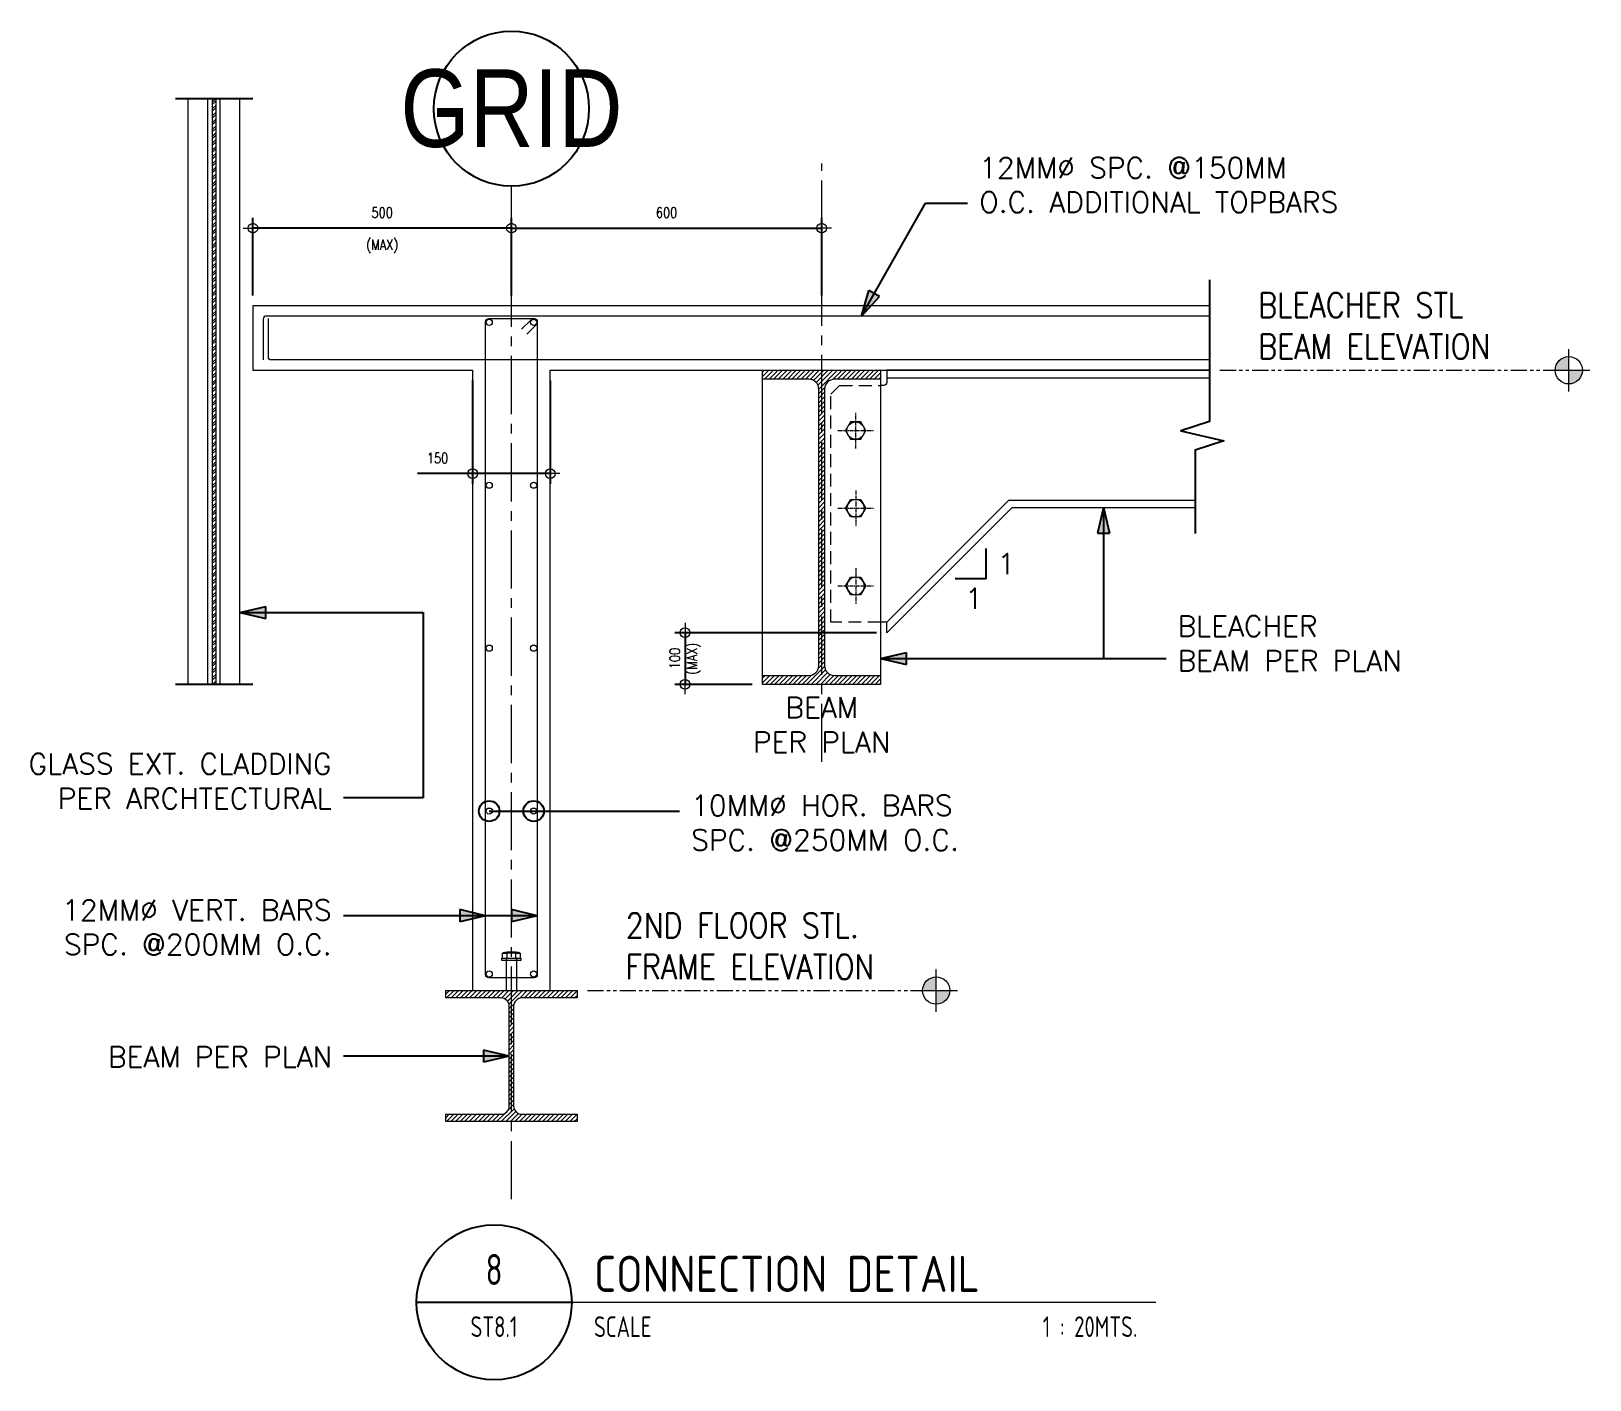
# Model space of a CAD drawing. Header units: millimetres. Extents: x -14320 to 437400, y -59080 to 73710.
# Drawn here: x 29319 to 32334, y 21799 to 24408 of the extents above; entities that cross this region are included whole.
import ezdxf
from ezdxf.enums import TextEntityAlignment as Align

# ---------------------------------------------------------------- set-up
doc = ezdxf.new("R2010")
doc.units = ezdxf.units.MM
doc.header["$LTSCALE"] = 10
doc.header["$MEASUREMENT"] = 0
for name, pattern in [('CENTER2', [1.125, 0.75, -0.125, 0.125, -0.125]), ('HIDDEN', [0.375, 0.25, -0.125]), ('PHANTOM2', [1.25, 0.625, -0.125, 0.125, -0.125, 0.125, -0.125])]:
    doc.linetypes.add(name, pattern=pattern)
for name, color, linetype, lineweight in [('HATCH', 8, 'Continuous', 5), ('HPROP', 251, 'Continuous', 9), ('OUTLINE', 1, 'HIDDEN', 15), ('S-Ablt', 1, 'Continuous', 9), ('S-ANNO-DIMS', 1, 'Continuous', 5), ('S-Anno-Symb', 143, 'PHANTOM2', 13), ('S-Anno-Text', 52, 'Continuous', 15), ('S-ANNO-WELD', 1, 'Continuous', 9), ('S-COLS', 6, 'Continuous', 15), ('S-DETL-FAST', 40, 'Continuous', 9), ('S-DETL-RBAR', 7, 'Continuous', 9), ('S_GRID LINES', 252, 'Continuous', 5), ('SLAB', 4, 'Continuous', 9), ('TEXT', 2, 'Continuous', 20), ('TEXT1', 3, 'Continuous', 20), ('WINDOW', 37, 'Continuous', 15)]:
    doc.layers.add(name, color=color, linetype=linetype, lineweight=lineweight)
doc.layers.add('TARGET-MAIN', color=1, linetype='Continuous')
doc.styles.add('1', font='simplex.shx', dxfattribs={"width": 0.85, "height": 40})
doc.styles.add('40', font='simplex.shx', dxfattribs={"width": 0.8, "height": 20})
doc.styles.add('ARCHITEXT', font='architxt.shx', dxfattribs={"width": 0.85})
doc.styles.add('ARIALNW', font='ARIALN.TTF')
doc.styles.add('ROMANS12', font='ROMANS.shx', dxfattribs={"height": 1.125})
doc.dimstyles.new('ESCA20', dxfattribs={"dimtxt": 40, "dimasz": 0.25, "dimexe": 20, "dimexo": 20, "dimgap": 20, "dimtad": 1, "dimdec": 0, "dimrnd": 1, "dimdsep": 46, "dimtxsty": '40', "dimblk1": 'ESCADIM_ARW', "dimblk2": 'ESCADIM_ARW', "dimsah": 1, "dimcen": 50, "dimclrd": 256, "dimclre": 256, "dimclrt": 52, "dimadec": 0, "dimazin": 0, "dimtfac": 1, "dimtdec": 0, "dimtofl": 0, "dimtmove": 0, "dimatfit": 3, "dimldrblk": 'ESCADIM_ARW', "dimfxl": 1, "dimtolj": 1, "dimtzin": 0, "dimarcsym": 0})
doc.dimstyles.new('ESCA_ARW$7', dxfattribs={"dimtxt": 200, "dimasz": 1, "dimexe": 100, "dimexo": 100, "dimgap": 100, "dimtad": 1, "dimdec": 0, "dimrnd": 1, "dimdsep": 46, "dimtxsty": '1', "dimblk1": 'dim_arw', "dimblk2": 'dim_arw', "dimsah": 1, "dimcen": 50, "dimclrd": 1, "dimclre": 256, "dimclrt": 52, "dimadec": 0, "dimazin": 0, "dimtfac": 1, "dimtofl": 0, "dimtmove": 0, "dimatfit": 3, "dimldrblk": 'dim_arw', "dimfxl": 1, "dimtolj": 1, "dimtzin": 0, "dimarcsym": 0})

msp = doc.modelspace()

# ---------------------------------------------------------------- texts
at = {"layer": 'S-Anno-Text', "char_height": 40, "style": 'ROMANS12'}
for s, insert, width, attachment_point in [('12MM%%C SPC. @150MM\\PO.C. ADDITIONAL TOPBARS', (31152.9, 24163.8, 0), 910.912, 1), ('1', (31188.3, 23397.8, 0), 936.672, 1), ('1', (31125.6, 23330.5, 0), 936.672, 1), ('\\pxql;BLEACHER\\PBEAM PER PLAN', (31536.3, 23276.8, 0), 936.672, 1), ('\\pxqc;BEAM\\PPER PLAN', (30848.2, 23119.3, 0), 766.339, 2), ('GLASS EXT. CLADDING\\PPER ARCHTECTURAL', (29900.5, 23010.4, 0), 936.672, 3), ('10MM%%C HOR. BARS\\PSPC. @250MM O.C.', (30595.8, 22929.9, 0), 936.672, 1), ('12MM%%C VERT. BARS \\PSPC. @200MM O.C. ', (29900.5, 22727.6, 0), 1104.462, 3), ('\\pxqr;BEAM PER PLAN', (29901.5, 22443.5, 0), 936.672, 3)]:
    msp.add_mtext(s, dxfattribs=dict(at, insert=insert, width=width, attachment_point=attachment_point))
at = {"layer": 'TEXT', "insert": (30248.2, 24258, 0), "char_height": 150, "width": 943.451, "attachment_point": 5, "style": 'ARIALNW'}
msp.add_mtext('GRID', dxfattribs=at)
at = {"layer": 'TEXT1', "char_height": 48, "attachment_point": 1, "style": '1'}
for s, insert, width in [('BLEACHER STL\\PBEAM ELEVATION', (31692.2, 23902, 0), 969.317), ('2ND FLOOR STL.\\PFRAME ELEVATION', (30469.1, 22702, 0), 724.583)]:
    msp.add_mtext(s, dxfattribs=dict(at, insert=insert, width=width))

# ---------------------------------------------------------------- blocks, each defined once
blk = doc.blocks.new('ESCADIM_ARW')
at = {"color": 9}
blk.add_line((75, 0), (-75, 0), dxfattribs=at)
blk.add_circle((0, 0), 37.5, dxfattribs=at)
blk = doc.blocks.new('*D67')
at = {"layer": 'Defpoints', "color": 0, "transparency": 16777216}
for p in [(30974.3, 23244.3, 0), (30584, 23144.3), (30734, 23144.3, 0)]:
    blk.add_point(p, dxfattribs=at)
at = {"layer": 'S-ANNO-DIMS', "lineweight": -2, "transparency": 16777216}
for p, q in [((30954.3, 23244.3), (30564, 23244.3)), ((30584, 23244.1), (30584, 23144.6)), ((30714, 23144.3), (30564, 23144.3))]:
    blk.add_line(p, q, dxfattribs=at)
at = {"layer": 'S-ANNO-DIMS', "lineweight": -2, "transparency": 16777216, "xscale": 0.25, "yscale": 0.25, "zscale": 0.25}
for p, rotation in [((30584, 23244.3), 90), ((30584, 23144.3), 270)]:
    blk.add_blockref('ESCADIM_ARW', p, dxfattribs=dict(at, rotation=rotation))
at = {"layer": 'S-ANNO-DIMS', "color": 52, "transparency": 16777216, "insert": (30584, 23194.3), "char_height": 20, "attachment_point": 5, "rotation": 90, "style": '40'}
blk.add_mtext('\\A1;100\\P(MAX)', dxfattribs=at)
blk = doc.blocks.new('HBOLTP')
at = {"color": 0, "linetype": 'ByBlock'}
blk.add_lwpolyline([(-0.25, 0.433), (-0.5, 0), (-0.25, -0.433), (0.25, -0.433), (0.5, 0), (0.25, 0.433)], close=True, dxfattribs=at)
blk.add_circle((0, 0), 0.433, dxfattribs=at)
blk = doc.blocks.new('TARGET-DWGLABEL')
at = {"layer": 'TARGET-MAIN'}
blk.add_line((-7.5, 0), (7.5, 0), dxfattribs=at)
blk.add_circle((0, 0), 7.5, dxfattribs=at)
at = {"layer": 'TARGET-MAIN', "color": 2, "style": 'ARCHITEXT', "width": 0.85}
blk.add_text('SCALE', height=2, dxfattribs=at).set_placement((9.66, -2.36), align=Align.MIDDLE_LEFT)
at = {"layer": 'TARGET-MAIN', "color": 6, "style": 'ARCHITEXT', "width": 0.85}
blk.add_attdef('DRAWING_TITLE', text='', height=5, dxfattribs=at).set_placement((9.08, 4.41), align=Align.MIDDLE_LEFT)
at = {"layer": 'TARGET-MAIN', "color": 4, "style": 'ARCHITEXT', "width": 0.85}
blk.add_attdef('DWG_NO.', text='', height=3, dxfattribs=at).set_placement((0, 3.17), align=Align.MIDDLE_CENTER)
at = {"layer": 'TARGET-MAIN', "color": 3, "style": 'ARCHITEXT', "width": 0.85}
blk.add_attdef('SHT_NO.', text='', height=2, dxfattribs=at).set_placement((-0.02, -2.36), align=Align.MIDDLE_CENTER)
at = {"layer": 'TARGET-MAIN', "color": 2, "style": 'ARCHITEXT', "width": 0.85}
blk.add_attdef('SCALE', text='', height=2, dxfattribs=at).set_placement((69.6, -2.36), align=Align.MIDDLE_RIGHT)
blk = doc.blocks.new('*D68')
at = {"layer": 'Defpoints', "color": 0, "transparency": 16777216}
for p in [(30848.2, 24026.9), (30248.2, 23876.9), (30848.2, 23876.9)]:
    blk.add_point(p, dxfattribs=at)
at = {"layer": 'S-ANNO-DIMS', "lineweight": -2, "transparency": 16777216}
for p, q in [((30248.2, 23896.9), (30248.2, 24046.9)), ((30248.4, 24026.9), (30847.9, 24026.9)), ((30848.2, 23896.9), (30848.2, 24046.9))]:
    blk.add_line(p, q, dxfattribs=at)
at = {"layer": 'S-ANNO-DIMS', "lineweight": -2, "transparency": 16777216, "xscale": 0.25, "yscale": 0.25, "zscale": 0.25, "rotation": 180}
blk.add_blockref('ESCADIM_ARW', (30248.2, 24026.9), dxfattribs=at)
at = {"layer": 'S-ANNO-DIMS', "lineweight": -2, "transparency": 16777216, "xscale": 0.25, "yscale": 0.25, "zscale": 0.25}
blk.add_blockref('ESCADIM_ARW', (30848.2, 24026.9), dxfattribs=at)
at = {"layer": 'S-ANNO-DIMS', "color": 52, "transparency": 16777216, "insert": (30548.2, 24056.9), "char_height": 20, "attachment_point": 5, "style": '40'}
blk.add_mtext('\\A1;600', dxfattribs=at)
blk = doc.blocks.new('dim_arw')
h = blk.add_hatch(color=256)
h.paths.add_polyline_path([(-125.603, 29.454), (0, 0), (-125.603, -29.454, -0.115681), (-132.51, 0, -0.115681)])
h.paths.add_polyline_path([(-249.023, 58.396), (-125.603, 29.454, 0.115681), (-132.51, 0, 0.115681), (-125.603, -29.454), (-249.023, -58.396)])
for p, q in [((0, 0), (-249.023, 58.396)), ((-249.023, 58.396), (-249.023, -58.396)), ((0, 0), (-249.023, -58.396))]:
    blk.add_line(p, q)
blk = doc.blocks.new('*D69')
at = {"layer": 'Defpoints', "color": 0, "transparency": 16777216}
for p in [(29748.2, 24026.9), (29748.2, 23876.9, 0), (30248.2, 23876.9)]:
    blk.add_point(p, dxfattribs=at)
at = {"layer": 'S-ANNO-DIMS', "lineweight": -2, "transparency": 16777216}
for p, q in [((29748.2, 23896.9), (29748.2, 24046.9)), ((30247.9, 24026.9), (29748.4, 24026.9)), ((30248.2, 23896.9), (30248.2, 24046.9))]:
    blk.add_line(p, q, dxfattribs=at)
at = {"layer": 'S-ANNO-DIMS', "lineweight": -2, "transparency": 16777216, "xscale": 0.25, "yscale": 0.25, "zscale": 0.25, "rotation": 180}
blk.add_blockref('ESCADIM_ARW', (29748.2, 24026.9), dxfattribs=at)
at = {"layer": 'S-ANNO-DIMS', "lineweight": -2, "transparency": 16777216, "xscale": 0.25, "yscale": 0.25, "zscale": 0.25}
blk.add_blockref('ESCADIM_ARW', (30248.2, 24026.9), dxfattribs=at)
at = {"layer": 'S-ANNO-DIMS', "color": 52, "transparency": 16777216, "char_height": 20, "attachment_point": 5, "style": '40'}
for s, insert in [('\\A1;500', (29998.2, 24056.9)), ('\\A1;(MAX)', (29998.2, 23991.6))]:
    blk.add_mtext(s, dxfattribs=dict(at, insert=insert))
blk = doc.blocks.new('BOLT', base_point=(6.579, 3.6798))
for p, q in [((6.571, 3.6847), (6.571, 3.6798)), ((6.575, 3.6847), (6.571, 3.6847)), ((6.575, 3.6858), (6.573, 3.6858)), ((6.575, 3.6798), (6.575, 3.6858)), ((6.575, 3.6858), (6.583, 3.6858)), ((6.575, 3.6847), (6.583, 3.6847)), ((6.585, 3.6858), (6.583, 3.6858)), ((6.583, 3.6798), (6.583, 3.6858)), ((6.587, 3.6847), (6.583, 3.6847)), ((6.587, 3.6798), (6.587, 3.6847))]:
    blk.add_line(p, q)
for centre, radius, start, end in [((6.573, 3.6833), 0.00241, 33.9696, 146.0304), ((6.579, 3.6777), 0.00805, 60.2058, 119.7942), ((6.585, 3.6833), 0.00241, 33.9696, 146.0304)]:
    blk.add_arc(centre, radius, start, end)
blk = doc.blocks.new('BOLT20')
at = {"color": 1}
for p, q in [((-18.5, 4.5), (-18.5, 0)), ((18.5, 4.5), (-18.5, 4.5)), ((-18.5, 0), (18.5, 0)), ((18.5, 0), (18.5, 4.5))]:
    blk.add_line(p, q, dxfattribs=at)
at = {"color": 1, "xscale": 2125, "yscale": 2000, "zscale": 2125}
blk.add_blockref('BOLT', (0, 4.5), dxfattribs=at)
blk = doc.blocks.new('Elev_Pnt')
at = {"layer": 'S-Anno-Symb'}
h = blk.add_hatch(color=1, dxfattribs=at)
h.paths.add_polyline_path([(0, 110, 0.414214), (-110, 0), (0, 0)])
h.paths.add_polyline_path([(110, 0), (0, 0), (0, -110, 0.414214)])
at = {"layer": 'S-Anno-Symb', "color": 1, "linetype": 'Continuous'}
for p, q in [((0, -170), (0, 170)), ((-170, 0), (170, 0))]:
    blk.add_line(p, q, dxfattribs=at)
blk.add_circle((0, 0), 110, dxfattribs=at)
blk = doc.blocks.new('*D70')
at = {"layer": 'Defpoints', "color": 0, "transparency": 16777216}
for p in [(30173.2, 23751.9, 0), (30323.2, 23751.9, 0), (30173.2, 23552)]:
    blk.add_point(p, dxfattribs=at)
at = {"layer": 'S-ANNO-DIMS', "lineweight": -2, "transparency": 16777216}
for p, q in [((30173.2, 23731.9), (30173.2, 23532)), ((30323.2, 23731.9), (30323.2, 23532)), ((30173.2, 23552), (30066.3, 23552)), ((30322.9, 23552), (30173.4, 23552))]:
    blk.add_line(p, q, dxfattribs=at)
at = {"layer": 'S-ANNO-DIMS', "lineweight": -2, "transparency": 16777216, "xscale": 0.25, "yscale": 0.25, "zscale": 0.25, "rotation": 180}
blk.add_blockref('ESCADIM_ARW', (30173.2, 23552), dxfattribs=at)
at = {"layer": 'S-ANNO-DIMS', "lineweight": -2, "transparency": 16777216, "xscale": 0.25, "yscale": 0.25, "zscale": 0.25}
blk.add_blockref('ESCADIM_ARW', (30323.2, 23552), dxfattribs=at)
at = {"layer": 'S-ANNO-DIMS', "color": 52, "transparency": 16777216, "insert": (30105.3, 23582), "char_height": 20, "attachment_point": 5, "style": '40'}
blk.add_mtext('\\A1;150', dxfattribs=at)

# ---------------------------------------------------------------- dimensions: what is measured, and where the dimension line sits
at = {"layer": 'S-ANNO-DIMS'}
dim = msp.add_linear_dim(base=(29748.2, 24026.9, 0), p1=(30248.2, 23876.9, 0), p2=(29748.2, 23876.9, 0), angle=180, text='<>\\X(MAX)', dimstyle='ESCA20', dxfattribs=at)
dim.commit()
dim.dimension.update_dxf_attribs({"geometry": '*D69', "text_midpoint": (29998.2, 24026.9, 0)})
dim = msp.add_linear_dim(base=(30848.2, 24026.9, 0), p1=(30248.2, 23876.9, 0), p2=(30848.2, 23876.9, 0), text='<>\\X', dimstyle='ESCA20', dxfattribs=at)
dim.commit()
dim.dimension.update_dxf_attribs({"geometry": '*D68', "text_midpoint": (30548.2, 24026.9, 0)})
dim = msp.add_linear_dim(base=(30173.2, 23552, 0), p1=(30323.2, 23751.9, 0), p2=(30173.2, 23751.9, 0), dimstyle='ESCA20', dxfattribs=at)
dim.commit()
dim.dimension.update_dxf_attribs({"geometry": '*D70', "text_midpoint": (30105.3, 23552, 0), "dimtype": 160})
dim = msp.add_linear_dim(base=(30584, 23144.3, 0), p1=(30974.3, 23244.3, 0), p2=(30734, 23144.3, 0), angle=90, text='<>\\X(MAX)', dimstyle='ESCA20', dxfattribs=at)
dim.commit()
dim.dimension.update_dxf_attribs({"geometry": '*D67', "text_midpoint": (30584, 23194.3, 0), "dimtype": 160})

# ---------------------------------------------------------------- hatches: boundary and pattern name
at = {"layer": 'HATCH'}
h = msp.add_hatch(dxfattribs=at)
h.set_pattern_fill('ANSI32', color=254, scale=25, style=0)
h.set_pattern_definition([(45, (-121997.13, -108754.902), (-6.62912607, 6.62912607), []), (45, (-121992.711, -108754.902), (-6.62912607, 6.62912607), [])])
h.paths.add_polyline_path([(29670.2, 24276.9), (29676.2, 24276.9), (29676.2, 23144.3), (29670.2, 23144.3)])
h = msp.add_hatch(dxfattribs=at)
h.set_pattern_fill('ANSI31', color=254, scale=50, style=0)
h.set_pattern_definition([(45, (-118582.229, -108879.902), (-4.41941738, 4.41941738), [])])
edge = h.paths.add_edge_path()
edge.add_line((30848.2, 23144.3), (30734, 23144.3))
edge.add_line((30734, 23144.3), (30734, 23161.6))
edge.add_line((30734, 23161.6), (30823.3, 23161.6))
edge.add_arc((30823.3, 23180.8), 19.2, 270, 360)
edge.add_line((30842.6, 23180.8), (30842.6, 23715.4))
edge.add_arc((30823.3, 23715.4), 19.2, 0, 90)
edge.add_line((30823.3, 23734.6), (30734, 23734.6))
edge.add_line((30734, 23734.6), (30734, 23751.9))
edge.add_line((30734, 23751.9), (30962.3, 23751.9))
edge.add_line((30962.3, 23751.9), (30962.3, 23734.6))
edge.add_line((30962.3, 23734.6), (30873, 23734.6))
edge.add_arc((30873, 23715.4), 19.2, 90, 180)
edge.add_line((30853.8, 23715.4), (30853.8, 23180.8))
edge.add_arc((30873, 23180.8), 19.2, 180, 270)
edge.add_line((30873, 23161.6), (30962.3, 23161.6))
edge.add_line((30962.3, 23161.6), (30962.3, 23144.3))
edge.add_line((30962.3, 23144.3), (30848.2, 23144.3))
h = msp.add_hatch(dxfattribs=at)
h.set_pattern_fill('ANSI31', color=254, scale=50, style=0)
h.set_pattern_definition([(45, (-106065.4467, -109805.8645), (-4.41941738, 4.41941738), [])])
edge = h.paths.add_edge_path()
edge.add_line((30248.2, 22298.4), (30121.2, 22298.4))
edge.add_line((30121.2, 22298.4), (30121.2, 22312.6))
edge.add_line((30121.2, 22312.6), (30227.9, 22312.6))
edge.add_arc((30227.9, 22328.5), 15.9, 270, 360)
edge.add_line((30243.9, 22328.5), (30243.9, 22521.7))
edge.add_arc((30227.9, 22521.7), 15.9, 0, 90)
edge.add_line((30227.9, 22537.6), (30121.2, 22537.6))
edge.add_line((30121.2, 22537.6), (30121.2, 22551.9))
edge.add_line((30121.2, 22551.9), (30375.2, 22551.9))
edge.add_line((30375.2, 22551.9), (30375.2, 22537.6))
edge.add_line((30375.2, 22537.6), (30268.4, 22537.6))
edge.add_arc((30268.4, 22521.7), 15.9, 90, 180)
edge.add_line((30252.5, 22521.7), (30252.5, 22328.5))
edge.add_arc((30268.4, 22328.5), 15.9, 180, 270)
edge.add_line((30268.4, 22312.6), (30375.2, 22312.6))
edge.add_line((30375.2, 22312.6), (30375.2, 22298.4))
edge.add_line((30375.2, 22298.4), (30248.2, 22298.4))

# ---------------------------------------------------------------- linework, layer by layer
at = {"color": 1}
for p, q in [((29748.2, 24276.9, 0), (29598.2, 24276.9, 0)), ((29748.2, 23144.3, 0), (29598.2, 23144.3, 0))]:
    msp.add_line(p, q, dxfattribs=at)
at = {"color": 1, "elevation": 0}
msp.add_lwpolyline([(31598.4, 23926.9), (31598.4, 23652.9), (31542.8, 23634.6), (31626.2, 23615.6), (31570.6, 23597.3), (31570.6, 23436.4)], dxfattribs=at)
at = {"color": 254, "elevation": 0}
msp.add_lwpolyline([(31165.6, 23407.3), (31165.6, 23348.3), (31106.6, 23348.3)], dxfattribs=at)
msp.add_circle((30248.2, 24258, 0), 150)
at = {"layer": 'HPROP', "color": 1}
for p, q in [((30238.2, 22614.4, 0), (30238.2, 22551.9, 0)), ((30258.2, 22614.4, 0), (30258.2, 22551.9, 0)), ((30238.2, 22551.9, 0), (30258.2, 22551.9, 0))]:
    msp.add_line(p, q, dxfattribs=at)
at = {"layer": 'OUTLINE', "linetype": 'HIDDEN', "ltscale": 10, "elevation": 0}
msp.add_lwpolyline([(30962.3, 23264.4), (30865.8, 23264.4), (30865.8, 23705.6), (30882.7, 23722.6), (30962.3, 23722.6)], dxfattribs=at)
at = {"layer": 'S-ANNO-DIMS', "linetype": 'CENTER2'}
for p, q in [((30914, 23600.9, 0), (30914, 23669.7, 0)), ((30879.7, 23635.3, 0), (30948.4, 23635.3, 0)), ((30914, 23519.4, 0), (30914, 23450.6, 0)), ((30879.7, 23485, 0), (30948.4, 23485, 0)), ((30914, 23369.1, 0), (30914, 23300.3, 0)), ((30879.7, 23334.7, 0), (30948.4, 23334.7, 0))]:
    msp.add_line(p, q, dxfattribs=at)
at = {"layer": 'S-Anno-Symb', "color": 1, "ltscale": 5}
for p, q in [((31618.4, 23751.9, 0), (32293, 23751.9, 0)), ((30395.2, 22551.9, 0), (31069.8, 22551.9, 0))]:
    msp.add_line(p, q, dxfattribs=at)
at = {"layer": 'S-Anno-Text', "color": 1}
msp.add_line((30064.7, 21948.9), (31494.7, 21948.9), dxfattribs=at)
at = {"layer": 'S-COLS', "color": 2, "ltscale": 0.05}
for p, q in [((30974.3, 23737.6, 0), (31598.4, 23737.6, 0)), ((30974.3, 23264.4, 0), (31210.5, 23500.6, 0)), ((31210.5, 23500.6, 0), (31570.6, 23500.6, 0)), ((30974.3, 23264.4, 0), (30962.3, 23264.4, 0)), ((30974.3, 23244.3, 0), (30974.3, 23264.4, 0))]:
    msp.add_line(p, q, dxfattribs=at)
at = {"layer": 'S-COLS', "ltscale": 0.05, "elevation": 0}
msp.add_lwpolyline([(30848.2, 23144.3), (30734, 23144.3), (30734, 23161.6), (30823.3, 23161.6, 0.414214), (30842.6, 23180.8), (30842.6, 23715.4, 0.414214), (30823.3, 23734.6), (30734, 23734.6), (30734, 23751.9), (30962.3, 23751.9), (30962.3, 23734.6), (30873, 23734.6, 0.414214), (30853.8, 23715.4), (30853.8, 23180.8, 0.414214), (30873, 23161.6), (30962.3, 23161.6), (30962.3, 23144.3), (30848.2, 23144.3)], format="xyb", dxfattribs=at)
at = {"layer": 'S-COLS', "color": 2, "ltscale": 0.05, "elevation": 0}
msp.add_lwpolyline([(30734, 23751.9), (30962.3, 23751.9), (30962.3, 23144.3), (30734, 23144.3)], close=True, dxfattribs=at)
msp.add_lwpolyline([(31598.4, 23751.9), (30974.3, 23751.9), (30974.3, 23728.6, -0.414214), (30968.3, 23722.6), (30962.3, 23722.6)], format="xyb", dxfattribs=at)
msp.add_lwpolyline([(30974.3, 23244.3), (31216.4, 23486.4), (31570.6, 23486.4)], dxfattribs=at)
at = {"layer": 'S-COLS', "color": 42, "ltscale": 0.05, "elevation": 0}
msp.add_lwpolyline([(30248.2, 22298.4), (30121.2, 22298.4), (30121.2, 22312.6), (30227.9, 22312.6, 0.414214), (30243.9, 22328.5), (30243.9, 22521.7, 0.414214), (30227.9, 22537.6), (30121.2, 22537.6), (30121.2, 22551.9), (30375.2, 22551.9), (30375.2, 22537.6), (30268.4, 22537.6, 0.414214), (30252.5, 22521.7), (30252.5, 22328.5, 0.414214), (30268.4, 22312.6), (30375.2, 22312.6), (30375.2, 22298.4), (30248.2, 22298.4)], format="xyb", dxfattribs=at)
at = {"layer": 'S-DETL-RBAR', "elevation": 0}
for points in [[(31598.4, 23856.9), (29774.2, 23856.9, 0.414214), (29768.2, 23850.9), (29768.2, 23771.9)], [(31598.4, 23771.9), (29784.2, 23771.9, -0.414214), (29778.2, 23777.9), (29778.2, 23851.9)], [(30277.7, 23821.5), (30296.1, 23839.9, 1), (30286.2, 23849.8), (30267.8, 23831.4)]]:
    msp.add_lwpolyline(points, format="xyb", dxfattribs=at)
msp.add_lwpolyline([(30292.2, 22576.9), (30204.2, 22576.9, -0.414214), (30198.2, 22582.9), (30198.2, 23845.9, -0.414214), (30204.2, 23851.9), (30292.2, 23851.9, -0.414214), (30298.2, 23845.9), (30298.2, 22582.9, -0.414214)], format="xyb", close=True, dxfattribs=at)
at = {"layer": 'S-DETL-RBAR'}
for centre in [(30205.2, 23844.9, 0), (30291.2, 23844.9, 0), (30205.2, 23529.6, 0), (30291.2, 23529.6, 0), (30205.2, 23214.4, 0), (30291.2, 23214.4, 0), (30205.2, 22899.1, 0), (30291.2, 22899.1, 0), (30205.2, 22583.9, 0), (30291.2, 22583.9, 0)]:
    msp.add_circle(centre, 6, dxfattribs=at)
at = {"layer": 'S_GRID LINES', "linetype": 'CENTER2', "ltscale": 15}
for p, q in [((30848.2, 22994.3, 0), (30848.2, 24151.9, 0)), ((30248.2, 22148.4, 0), (30248.2, 24108, 0))]:
    msp.add_line(p, q, dxfattribs=at)
at = {"layer": 'SLAB', "elevation": 0}
for points in [[(30323.2, 23751.9), (31598.4, 23751.9), (31598.4, 23876.9), (29748.2, 23876.9), (29748.2, 23751.9), (30173.2, 23751.9)], [(30173.2, 23751.9), (30173.2, 22551.9), (30323.2, 22551.9), (30323.2, 23751.9)]]:
    msp.add_lwpolyline(points, dxfattribs=at)
at = {"layer": 'WINDOW', "linetype": 'Continuous', "lineweight": 15, "ltscale": 200}
for p, q in [((29623.2, 23144.3, 0), (29623.2, 24276.9, 0)), ((29661.2, 23144.3, 0), (29661.2, 24276.9, 0)), ((29685.2, 23144.3, 0), (29685.2, 24276.9, 0)), ((29723.2, 23144.3, 0), (29723.2, 24276.9, 0))]:
    msp.add_line(p, q, dxfattribs=at)
at = {"layer": 'WINDOW', "linetype": 'Continuous', "lineweight": 15, "ltscale": 200, "elevation": 0}
msp.add_lwpolyline([(29670.2, 24276.9), (29676.2, 24276.9), (29676.2, 23144.3), (29670.2, 23144.3), (29670.2, 24276.9)], dxfattribs=at)

# ---------------------------------------------------------------- block references
at = {"layer": 'S-Ablt', "color": 1, "xscale": -1}
msp.add_blockref('BOLT20', (30248.2, 22609.9, 0), dxfattribs=at)
at = {"layer": 'S-Anno-Symb', "xscale": 0.2399999999906868, "yscale": 0.2399999999906868, "zscale": 0.2399999999906868}
for p in [(32293, 23751.9, 0), (31069.8, 22551.9, 0)]:
    msp.add_blockref('Elev_Pnt', p, dxfattribs=at)
at = {"layer": 'S-DETL-FAST', "linetype": 'ByBlock', "xscale": 38.97000000008848, "yscale": 38.97000000008848, "zscale": 38.97000000008848, "rotation": 180}
msp.add_blockref('HBOLTP', (30914, 23635.3, 0), dxfattribs=at)
at = {"layer": 'S-DETL-FAST', "linetype": 'ByBlock', "xscale": -38.97000000008848, "yscale": 38.97000000008848, "zscale": 38.97000000008848}
for p in [(30914, 23485, 0), (30914, 23334.7, 0)]:
    msp.add_blockref('HBOLTP', p, dxfattribs=at)
at = {"layer": 'TARGET-MAIN', "color": 1}
ref = msp.add_blockref('TARGET-DWGLABEL', (30214.7, 21948.9), dxfattribs=dict(at, xscale=20, yscale=20, zscale=20))
ref.add_attrib('DWG_NO.', '8', dxfattribs={"color": 5, "height": 60, "style": 'ARCHITEXT', "width": 0.85}).set_placement((30214.7, 22012.4), align=Align.MIDDLE_CENTER)
ref.add_attrib('SHT_NO.', 'ST8.1', dxfattribs={"color": 2, "height": 40, "style": 'ARCHITEXT', "width": 0.85}).set_placement((30214.4, 21901.8), align=Align.MIDDLE_CENTER)
ref.add_attrib('DRAWING_TITLE', 'CONNECTION DETAIL', dxfattribs={"color": 5, "height": 70, "style": 'ARCHITEXT'}).set_placement((30407.9, 22003.9), align=Align.MIDDLE_LEFT)
ref.add_attrib('SCALE', '1 : 20MTS.', dxfattribs={"color": 2, "height": 40, "style": 'ARCHITEXT', "width": 0.85}).set_placement((31458.8, 21901.8), align=Align.MIDDLE_RIGHT)

msp.set_redraw_order([(e.dxf.handle, doc.entitydb.next_handle()) for e in msp.query("TEXT MTEXT ATTDEF DIMENSION ARC_DIMENSION")])  # texts and dimensions are drawn at this point

# ---------------------------------------------------------------- leaders
at = {"layer": 'S-ANNO-WELD'}
for points, override in [([(30925.1, 23856.9, 0), (31049.1, 24075.2, 0), (31130.4, 24075.2, 0)], {"dimscale": 0.2}), ([(31393.5, 23486.4, 0), (31393.5, 23194.3, 0), (31514.6, 23194.3, 0)], {"dimscale": 0.2}), ([(29723.2, 23283.4, 0), (30077.3, 23283.4, 0), (30077.3, 22924.9, 0), (29923.2, 22924.9, 0)], {"dimscale": 0.2}), ([(30962.3, 23194.3, 0), (31514.6, 23194.3, 0)], {"dimscale": 0.2}), ([(30205.2, 22899.1, 0), (30573.2, 22899.1, 0)], {"dimscale": 0.2, "dimasz": 200, "dimldrblk": 'DotBlank'}), ([(30291.2, 22899.1, 0), (30573.2, 22899.1, 0)], {"dimscale": 0.2, "dimasz": 200, "dimldrblk": 'DotBlank'}), ([(30298.2, 22696.8, 0), (29923.2, 22696.8, 0)], {"dimscale": 0.2}), ([(30198.2, 22696.8, 0), (29923.2, 22696.8, 0)], {"dimscale": 0.2}), ([(30243.9, 22425.1, 0), (29923.2, 22425.1, 0)], {"dimscale": 0.2})]:
    msp.add_leader(points, dimstyle='ESCA_ARW$7', override=override, dxfattribs=at)

doc.saveas('drawing.dxf')
